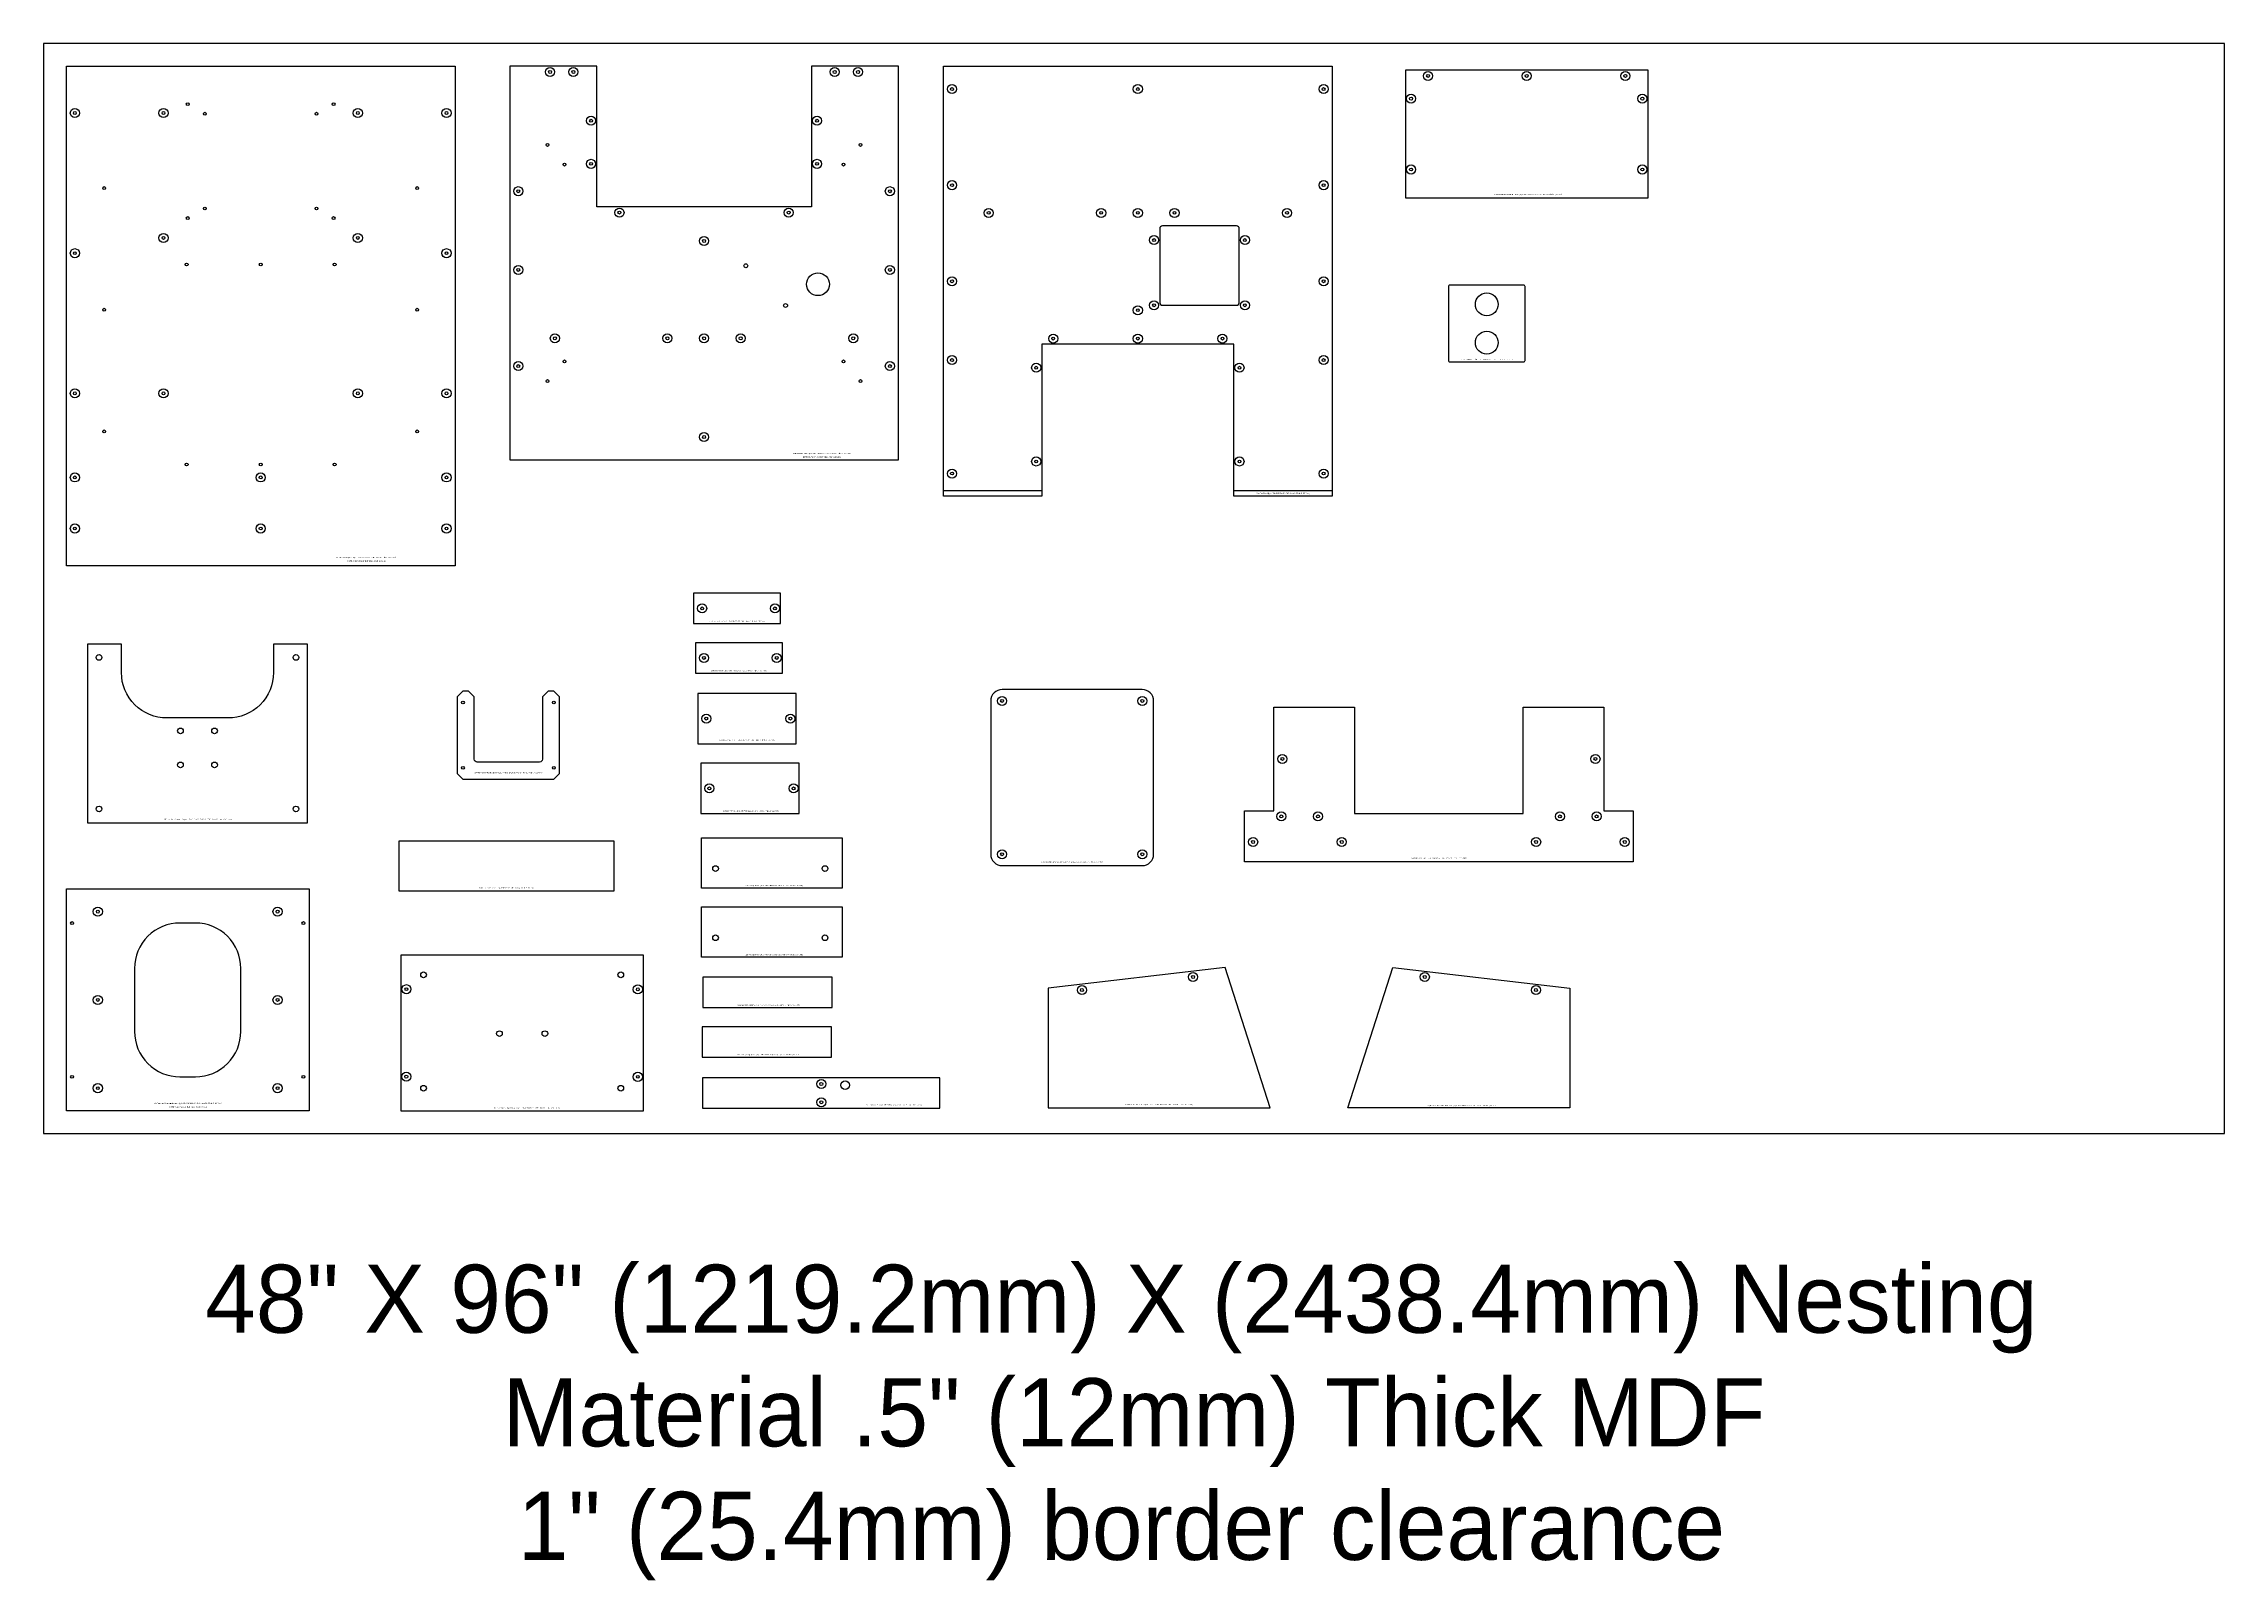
# Model space of a CAD drawing. Extents: x 220 to 367, y -88 to 133.
# Drawn here: x 248 to 344, y -88 to -20.3 of the extents above; entities that cross this region are included whole.
import ezdxf
from ezdxf.enums import TextEntityAlignment as Align

# ---------------------------------------------------------------- set-up
doc = ezdxf.new("R2010")
doc.units = 0
doc.header["$MEASUREMENT"] = 0
doc.layers.add('Info', color=4, linetype='Continuous')
doc.styles.add('Annotative', font='txt')

msp = doc.modelspace()

# ---------------------------------------------------------------- linework, layer by layer
at = {"color": 7, "linetype": 'Continuous', "lineweight": 25}
for p, q in [((287.629, -40.03), (291.96, -40.03)), ((300.409, -40.03), (304.739, -40.03))]:
    msp.add_line(p, q, dxfattribs=at)
at = {"color": 6, "linetype": 'Continuous'}
msp.add_lwpolyline([(344.016, -68.345), (344.016, -20.345), (248.016, -20.345), (248.016, -68.345)], close=True, dxfattribs=at)
at = {"color": 7, "linetype": 'Continuous'}
for points in [[(266.126, -21.345), (266.126, -43.345), (249.016, -43.345), (249.016, -21.345)], [(285.644, -21.345), (281.814, -21.345), (281.814, -27.538), (272.365, -27.538), (272.365, -21.345), (268.534, -21.345), (268.534, -38.67), (285.644, -38.67)], [(307.961, -21.52), (307.961, -27.14), (318.645, -27.14), (318.645, -21.52)], [(276.63, -45.885), (280.461, -45.885), (280.461, -44.549), (276.63, -44.549)], [(276.708, -48.067), (280.539, -48.067), (280.539, -46.73), (276.708, -46.73)], [(276.812, -48.963), (276.812, -51.179), (281.142, -51.179), (281.142, -48.963)], [(305.729, -49.563), (305.729, -54.251), (313.151, -54.251), (313.151, -49.563), (316.705, -49.563), (316.705, -54.126), (317.995, -54.126), (317.995, -56.382), (300.885, -56.382), (300.885, -54.126), (302.175, -54.126), (302.175, -49.563)], [(276.948, -52.036), (276.948, -54.253), (281.279, -54.253), (281.279, -52.036)], [(263.664, -57.666), (263.664, -55.449), (273.113, -55.449), (273.113, -57.666)], [(276.97, -55.316), (283.163, -55.316), (283.163, -57.533), (276.97, -57.533)], [(249.016, -67.345), (249.016, -57.572), (259.699, -57.572), (259.699, -67.345)], [(276.97, -58.365), (283.163, -58.365), (283.163, -60.582), (276.97, -60.582)], [(274.424, -67.345), (274.424, -60.494), (263.741, -60.494), (263.741, -67.345)], [(292.235, -61.946), (292.235, -67.216), (302.008, -67.216), (300.028, -61.032)], [(315.199, -61.946), (315.199, -67.216), (305.425, -67.216), (307.405, -61.032)], [(282.723, -62.797), (282.723, -61.458), (277.031, -61.458), (277.031, -62.797)], [(282.704, -64.976), (282.704, -63.638), (277.011, -63.638), (277.011, -64.976)], [(287.475, -67.232), (287.475, -65.894), (277.026, -65.894), (277.026, -67.232)]]:
    msp.add_lwpolyline(points, close=True, dxfattribs=at)
at = {"color": 7, "linetype": 'Continuous', "lineweight": 25}
msp.add_lwpolyline([(300.409, -40.28), (300.409, -33.587), (291.96, -33.587), (291.96, -40.28), (287.629, -40.28), (287.629, -21.345), (304.739, -21.345), (304.739, -40.28)], close=True, dxfattribs=at)
msp.add_lwpolyline([(297.273, -31.871), (300.523, -31.871, 0.414214), (300.648, -31.746), (300.648, -28.496, 0.414214), (300.523, -28.371), (297.273, -28.371, 0.414214), (297.148, -28.496), (297.148, -31.746, 0.414214)], format="xyb", close=True, dxfattribs=at)
at = {"color": 7, "linetype": 'Continuous'}
for points in [[(309.856, -31.046), (309.856, -34.296, 0.414214), (309.919, -34.359), (313.169, -34.359, 0.414214), (313.231, -34.296), (313.231, -31.046, 0.414214), (313.169, -30.984), (309.919, -30.984, 0.414214)], [(259.636, -46.793), (258.136, -46.793), (258.136, -48.043, -0.414214), (256.136, -50.043), (253.442, -50.043, -0.414214), (251.442, -48.043), (251.442, -46.793), (249.942, -46.793), (249.942, -54.658), (259.636, -54.658)], [(266.225, -52.488), (266.475, -52.738), (270.475, -52.738), (270.725, -52.488), (270.725, -49.113), (270.475, -48.863), (270.225, -48.863), (269.975, -49.113), (269.975, -51.863, -0.414214), (269.85, -51.988), (267.1, -51.988, -0.414214), (266.975, -51.863), (266.975, -49.113), (266.725, -48.863), (266.475, -48.863), (266.225, -49.113)], [(296.881, -49.293, 0.414214), (296.381, -48.793), (290.21, -48.793, 0.414214), (289.71, -49.293), (289.71, -56.043, 0.414214), (290.21, -56.543), (296.381, -56.543, 0.414214), (296.881, -56.043)], [(254.016, -59.072, 0.414214), (252.016, -61.072), (252.016, -63.845, 0.414214), (254.016, -65.845), (254.699, -65.845, 0.414214), (256.699, -63.845), (256.699, -61.072, 0.414214), (254.699, -59.072)]]:
    msp.add_lwpolyline(points, format="xyb", close=True, dxfattribs=at)
for centre, radius in [((270.311, -21.595), 0.2), ((271.338, -21.595), 0.2), ((282.84, -21.595), 0.2), ((283.867, -21.595), 0.2), ((308.961, -21.77), 0.2), ((313.303, -21.77), 0.2), ((317.645, -21.77), 0.2), ((254.36, -23.016), 0.0625), ((260.781, -23.016), 0.0625), ((308.211, -22.77), 0.2), ((318.395, -22.77), 0.2), ((249.391, -23.403), 0.2), ((253.293, -23.403), 0.2), ((255.11, -23.434), 0.0625), ((260.031, -23.434), 0.0625), ((261.848, -23.403), 0.2), ((265.751, -23.403), 0.2), ((272.115, -23.743), 0.2), ((282.064, -23.743), 0.2), ((270.199, -24.81), 0.0625), ((283.979, -24.81), 0.0625), ((270.949, -25.676), 0.0625), ((272.115, -25.641), 0.2), ((282.064, -25.641), 0.2), ((283.229, -25.676), 0.0625), ((308.211, -25.89), 0.2), ((318.395, -25.89), 0.2), ((250.681, -26.705), 0.0625), ((264.461, -26.705), 0.0625), ((268.909, -26.845), 0.2), ((285.269, -26.845), 0.2), ((255.11, -27.61), 0.0625), ((260.031, -27.61), 0.0625), ((273.365, -27.788), 0.2), ((280.814, -27.788), 0.2), ((253.293, -28.903), 0.2), ((254.36, -28.028), 0.0625), ((260.781, -28.028), 0.0625), ((261.848, -28.903), 0.2), ((249.391, -29.575), 0.2), ((265.751, -29.575), 0.2), ((277.089, -29.038), 0.2), ((254.313, -30.074), 0.0625), ((257.571, -30.074), 0.0625), ((260.828, -30.074), 0.0625), ((268.909, -30.312), 0.2), ((278.928, -30.129), 0.0848), ((282.104, -30.945), 0.5), ((285.269, -30.312), 0.2), ((311.544, -31.828), 0.5), ((250.681, -32.064), 0.0625), ((264.461, -32.064), 0.0625), ((280.678, -31.879), 0.0848), ((270.522, -33.324), 0.2), ((275.476, -33.324), 0.2), ((277.089, -33.324), 0.2), ((278.702, -33.324), 0.2), ((283.656, -33.324), 0.2), ((311.544, -33.515), 0.5), ((268.909, -34.546), 0.2), ((270.949, -34.339), 0.0625), ((283.229, -34.339), 0.0625), ((285.269, -34.546), 0.2), ((270.199, -35.205), 0.0625), ((283.979, -35.205), 0.0625), ((249.391, -35.747), 0.2), ((253.293, -35.747), 0.2), ((261.848, -35.747), 0.2), ((265.751, -35.747), 0.2), ((250.681, -37.423), 0.0625), ((264.461, -37.423), 0.0625), ((277.089, -37.67), 0.2), ((249.391, -39.451), 0.2), ((254.313, -38.879), 0.0625), ((257.571, -39.451), 0.2), ((257.571, -38.879), 0.0625), ((260.828, -38.879), 0.0625), ((265.751, -39.451), 0.2), ((249.391, -41.699), 0.2), ((257.571, -41.699), 0.2), ((265.751, -41.699), 0.2), ((277.005, -45.217), 0.0625), ((280.211, -45.217), 0.0625), ((250.454, -47.376), 0.125), ((259.124, -47.376), 0.125), ((277.083, -47.398), 0.0625), ((280.289, -47.398), 0.0625), ((266.475, -49.363), 0.0625), ((270.475, -49.363), 0.0625), ((277.187, -50.071), 0.2), ((280.892, -50.071), 0.2), ((290.21, -49.293), 0.2), ((296.381, -49.293), 0.2), ((254.039, -50.611), 0.125), ((255.539, -50.611), 0.125), ((302.55, -51.845), 0.2), ((316.33, -51.845), 0.2), ((254.039, -52.111), 0.125), ((255.539, -52.111), 0.125), ((266.475, -52.238), 0.0625), ((270.475, -52.238), 0.0625), ((277.323, -53.144), 0.2), ((281.029, -53.144), 0.2), ((250.454, -54.049), 0.125), ((259.124, -54.049), 0.125), ((302.5, -54.376), 0.2), ((304.115, -54.376), 0.2), ((314.765, -54.376), 0.2), ((316.38, -54.376), 0.2), ((301.26, -55.504), 0.2), ((305.162, -55.504), 0.2), ((313.718, -55.504), 0.2), ((317.62, -55.504), 0.2), ((277.595, -56.674), 0.125), ((282.413, -56.674), 0.125), ((290.21, -56.043), 0.2), ((296.381, -56.043), 0.2), ((250.402, -58.572), 0.2), ((258.313, -58.572), 0.2), ((249.266, -59.072), 0.0625), ((259.449, -59.072), 0.0625), ((277.595, -59.724), 0.125), ((282.413, -59.724), 0.125), ((264.741, -61.354), 0.125), ((273.424, -61.354), 0.125), ((298.616, -61.449), 0.2), ((308.817, -61.449), 0.2), ((250.402, -62.459), 0.2), ((258.313, -62.459), 0.2), ((263.988, -61.986), 0.2), ((274.174, -61.994), 0.2), ((293.724, -62.023), 0.2), ((313.709, -62.023), 0.2), ((268.082, -63.943), 0.125), ((270.082, -63.943), 0.125), ((249.266, -65.845), 0.0625), ((250.402, -66.345), 0.2), ((258.313, -66.345), 0.2), ((259.449, -65.845), 0.0625), ((263.982, -65.838), 0.2), ((264.741, -66.345), 0.125), ((273.424, -66.345), 0.125), ((274.174, -65.845), 0.2), ((282.25, -66.161), 0.2), ((283.303, -66.21), 0.188), ((282.25, -66.965), 0.2)]:
    msp.add_circle(centre, radius, dxfattribs=at)
for centre, radius in [((270.311, -21.595), 0.065), ((271.338, -21.595), 0.065), ((282.84, -21.595), 0.065), ((283.867, -21.595), 0.065), ((308.961, -21.77), 0.065), ((313.303, -21.77), 0.065), ((317.645, -21.77), 0.065), ((308.211, -22.77), 0.065), ((318.395, -22.77), 0.065), ((249.391, -23.403), 0.065), ((253.293, -23.403), 0.065), ((261.848, -23.403), 0.065), ((265.751, -23.403), 0.065), ((272.115, -23.743), 0.065), ((282.064, -23.743), 0.065), ((272.115, -25.641), 0.065), ((282.064, -25.641), 0.065), ((308.211, -25.89), 0.065), ((318.395, -25.89), 0.065), ((268.909, -26.845), 0.065), ((285.269, -26.845), 0.065), ((273.365, -27.788), 0.065), ((280.814, -27.788), 0.065), ((249.391, -29.575), 0.065), ((253.293, -28.903), 0.065), ((261.848, -28.903), 0.065), ((265.751, -29.575), 0.065), ((277.089, -29.038), 0.065), ((268.909, -30.312), 0.065), ((285.269, -30.312), 0.065), ((270.522, -33.324), 0.065), ((275.476, -33.324), 0.065), ((277.089, -33.324), 0.065), ((278.702, -33.324), 0.065), ((283.656, -33.324), 0.065), ((268.909, -34.546), 0.065), ((285.269, -34.546), 0.065), ((249.391, -35.747), 0.065), ((253.293, -35.747), 0.065), ((261.848, -35.747), 0.065), ((265.751, -35.747), 0.065), ((277.089, -37.67), 0.065), ((249.391, -39.451), 0.065), ((257.571, -39.451), 0.065), ((265.751, -39.451), 0.065), ((249.391, -41.699), 0.065), ((257.571, -41.699), 0.065), ((265.751, -41.699), 0.065), ((277.005, -45.217), 0.2), ((280.211, -45.217), 0.2), ((277.083, -47.398), 0.2), ((280.289, -47.398), 0.2), ((290.21, -49.293), 0.065), ((296.381, -49.293), 0.065), ((277.187, -50.071), 0.065), ((280.892, -50.071), 0.065), ((302.55, -51.845), 0.065), ((316.33, -51.845), 0.065), ((277.323, -53.144), 0.065), ((281.029, -53.144), 0.065), ((302.5, -54.376), 0.065), ((304.115, -54.376), 0.065), ((314.765, -54.376), 0.065), ((316.38, -54.376), 0.065), ((301.26, -55.504), 0.065), ((305.162, -55.504), 0.065), ((313.718, -55.504), 0.065), ((317.62, -55.504), 0.065), ((290.21, -56.043), 0.065), ((296.381, -56.043), 0.065), ((250.402, -58.572), 0.065), ((258.313, -58.572), 0.065), ((298.616, -61.449), 0.065), ((308.817, -61.449), 0.065), ((250.402, -62.459), 0.065), ((258.313, -62.459), 0.065), ((263.988, -61.986), 0.065), ((274.174, -61.994), 0.065), ((293.724, -62.023), 0.065), ((313.709, -62.023), 0.065), ((263.982, -65.838), 0.065), ((274.174, -65.845), 0.065), ((282.25, -66.161), 0.065), ((250.402, -66.345), 0.065), ((258.313, -66.345), 0.065), ((282.25, -66.965), 0.065)]:
    msp.add_circle(centre, radius)
at = {"color": 7, "linetype": 'Continuous', "lineweight": 25}
for centre, radius in [((288.004, -22.345), 0.2), ((288.004, -22.345), 0.0625), ((296.184, -22.345), 0.2), ((296.184, -22.345), 0.0625), ((304.364, -22.345), 0.2), ((304.364, -22.345), 0.0625), ((288.004, -26.579), 0.2), ((288.004, -26.579), 0.0625), ((304.364, -26.579), 0.2), ((304.364, -26.579), 0.0625), ((289.618, -27.801), 0.2), ((289.618, -27.801), 0.0625), ((294.571, -27.801), 0.2), ((294.571, -27.801), 0.0625), ((296.184, -27.801), 0.2), ((296.184, -27.801), 0.0625), ((297.798, -27.801), 0.2), ((297.798, -27.801), 0.0625), ((302.751, -27.801), 0.2), ((302.751, -27.801), 0.0625), ((296.898, -28.996), 0.2), ((300.898, -28.996), 0.2), ((296.898, -28.996), 0.0625), ((300.898, -28.996), 0.0625), ((288.004, -30.812), 0.2), ((304.364, -30.812), 0.2), ((288.004, -30.812), 0.0625), ((296.898, -31.871), 0.2), ((300.898, -31.871), 0.2), ((304.364, -30.812), 0.0625), ((296.184, -32.087), 0.2), ((296.184, -32.087), 0.0625), ((296.898, -31.871), 0.0625), ((300.898, -31.871), 0.0625), ((292.46, -33.337), 0.2), ((292.46, -33.337), 0.0625), ((296.184, -33.337), 0.2), ((296.184, -33.337), 0.0625), ((299.909, -33.337), 0.2), ((299.909, -33.337), 0.0625), ((288.004, -34.28), 0.2), ((288.004, -34.28), 0.0625), ((291.71, -34.619), 0.2), ((291.71, -34.619), 0.0625), ((300.659, -34.619), 0.2), ((300.659, -34.619), 0.0625), ((304.364, -34.28), 0.2), ((304.364, -34.28), 0.0625), ((288.004, -39.28), 0.2), ((288.004, -39.28), 0.0625), ((291.71, -38.747), 0.2), ((291.71, -38.747), 0.0625), ((300.659, -38.747), 0.2), ((300.659, -38.747), 0.0625), ((304.364, -39.28), 0.2), ((304.364, -39.28), 0.0625)]:
    msp.add_circle(centre, radius, dxfattribs=at)

# ---------------------------------------------------------------- texts
at = {"layer": 'Info', "color": 4, "linetype": 'Continuous'}
for s, p in [('48" X 96" (1219.2mm) X (2438.4mm) Nesting ', (296.016, -77.118)), ('Material .5" (12mm) Thick MDF', (296.016, -82.118)), ('1" (25.4mm) border clearance ', (296.016, -87.118))]:
    msp.add_text(s, height=3, dxfattribs=at).set_placement(p, align=Align.CENTER)
at = {"layer": 'Info', "char_height": 0.05, "style": 'Annotative'}
for s, width, gutter_width, heights, insert, attachment_point in [('Lower Parachute Container Base - Qty 1 - PN# OH3A2A-67 - CNC - Item 58 - Thick .5" (12.7mm)  ', 4.53545, 0, [0.0166], (313.38, -26.962), 2), ('Lower Seat Pan Base - Qty 1 - PN# OH3A2A-12 - CNC - Item 3 - Thick .5" (12.7mm)', 6.70432, 0.625, [0.0766], (282.249, -38.368), 2), ('Seat Pan Top - Qty 1 - PN# OH3A2A-10 - CNC - Item 1 - Thick .5" (12.7mm)', 6.70432, 0.625, [0.0766], (302.575, -40.124), 2), ('Aft Seat Back Support - Qty 1 - PN# OH3A2A-26 - CNC - Item 17 - Thick .5" (12.7mm)', 6.70432, 0.625, [0.0766], (262.209, -42.949), 2), ('Seat Pan Front D - Qty 2 - PN# OH3A2A-16 - CNC - Item 7 - Thick .5" (12.7mm)', 5.31726, 0.625, [0.083], (278.54, -45.757), 2), ('Seat Pan Front D - Qty 2 - PN# OH3A2A-16 - CNC - Item 7 - Thick .5" (12.7mm)', 5.31726, 0.625, [0.083], (278.618, -47.938), 2), ('Seat Pan Front E - Qty 1 - PN# OH3A2A-17 - CNC - Item 8 - Thick .5" (12.7mm)', 3.56964, 0.625, [0.083], (278.982, -50.993), 2), ('Seat Pan Access Panel Support - Qty 1 - PN# OH3A2A-100 - CNC - Item 91 - Thick .5" (12.7mm)', 5.31726, 0.625, [0.083], (268.479, -52.428), 2), ('FWD Parachute Container Support - Qty 1 - PN# OH3A2A-72 - CNC - Item 63 - Thick .5" (12.7mm)  ', 4.53545, 0, [0.0166], (254.795, -54.543), 8), ('Seat Pan Front C - Qty 1 - PN# OH3A2A-15 - CNC - Item 6 - Thick .5" (12.7mm)', 5.31726, 0.625, [0.083], (279.148, -54.116), 2), ('Drouge Bridle Container - Qty 1 - PN# OH3A2A-56 - CNC - Item 47 - Thick .5" (12.7mm)', 4.01345, 0.625, [0.0766], (293.3, -56.363), 2), ('Seat Back Top - Qty 1 - PN# OH3A2A-30 - CNC - Item 21 - Thick .5" (12.7mm)', 6.70432, 0.625, [0.0766], (309.446, -56.189), 2), ('Seat Pan Front A - Qty 1 - PN# OH3A2A-13 - CNC - Item 4 - Thick .5" (12.7mm)', 5.31726, 0.625, [0.083], (268.402, -57.5), 2), ('Seat Pan Support B - Qty 2 - PN# OH3A2A-19 - CNC - Item 10 - Thick .5" (12.7mm)', 5.31726, 0.625, [0.083], (280.168, -57.394), 2), ('Seat Pan Support B - Qty 2 - PN# OH3A2A-19 - CNC - Item 10 - Thick .5" (12.7mm)', 5.31726, 0.625, [0.083], (280.168, -60.444), 2), ('Lower Seat Pan Support C - Qty 2 - PN# OH3A2A-20 - CNC - Item 11 - Thick .5" (12.7mm)', 5.31726, 0.625, [0.083], (279.909, -62.661), 2), ('Lower Seat Pan Support C - Qty 2 - PN# OH3A2A-20 - CNC - Item 11 - Thick .5" (12.7mm)', 5.31726, 0.625, [0.083], (279.89, -64.841), 2), ('Aft Parachute Container Support - Qty 1 - PN# OH3A2A-68 - CNC - Item 59 - Thick .5" (12.7mm)', 6.70432, 0.625, [0.0766], (254.373, -66.989), 2), ('Top Parachute Container Base - Qty 1 - PN# OH3A2A-71 - CNC - Item 62 - Thick .5" (12.7mm)  ', 4.53545, 0, [0.0166], (269.283, -67.19), 2), ('Seat Pan Front B - Qty 1 - PN# OH3A2A-14 - CNC - Item 5 - Thick .5" (12.7mm)', 5.31726, 0.625, [0.083], (285.432, -67.057), 2), ('Left Parachute Container Support - Qty 1 - PN# OH3A2A-69 - CNC - Item 60 - Thick .5" (12.7mm)  ', 4.53545, 0, [0.0166], (297.124, -67.038), 2), ('Right Parachute Container Support - Qty 1 - PN# OH3A2A-70 - CNC - Item 61 - Thick .5" (12.7mm)  ', 4.53545, 0, [0.0166], (310.447, -67.147), 8)]:
    msp.add_mtext_dynamic_manual_height_columns(s, width=width, gutter_width=gutter_width, heights=heights, dxfattribs=dict(at, insert=insert, attachment_point=attachment_point))
at = {"layer": 'Info', "insert": (311.548, -34.228), "char_height": 0.04, "attachment_point": 2}
msp.add_mtext_dynamic_manual_height_columns('Seat Pan Access Panel Plug - Qty 1 - PN# OH3A2A-99 - CNC - Item 90 - Thick .5" (12.7mm)', width=6.52641, gutter_width=0.625, heights=[0.106], dxfattribs=at)
at = {"layer": 'Info', "color": 1, "char_height": 0.05, "attachment_point": 2, "style": 'Annotative'}
for insert in [(282.274, -38.527), (262.233, -43.107), (254.398, -67.147)]:
    msp.add_mtext_dynamic_manual_height_columns('NOTE Counter-Sinks on Both Sides - Check eDrawing', width=2.72725, gutter_width=0.625, heights=[0.083], dxfattribs=dict(at, insert=insert))

doc.saveas('drawing.dxf')
